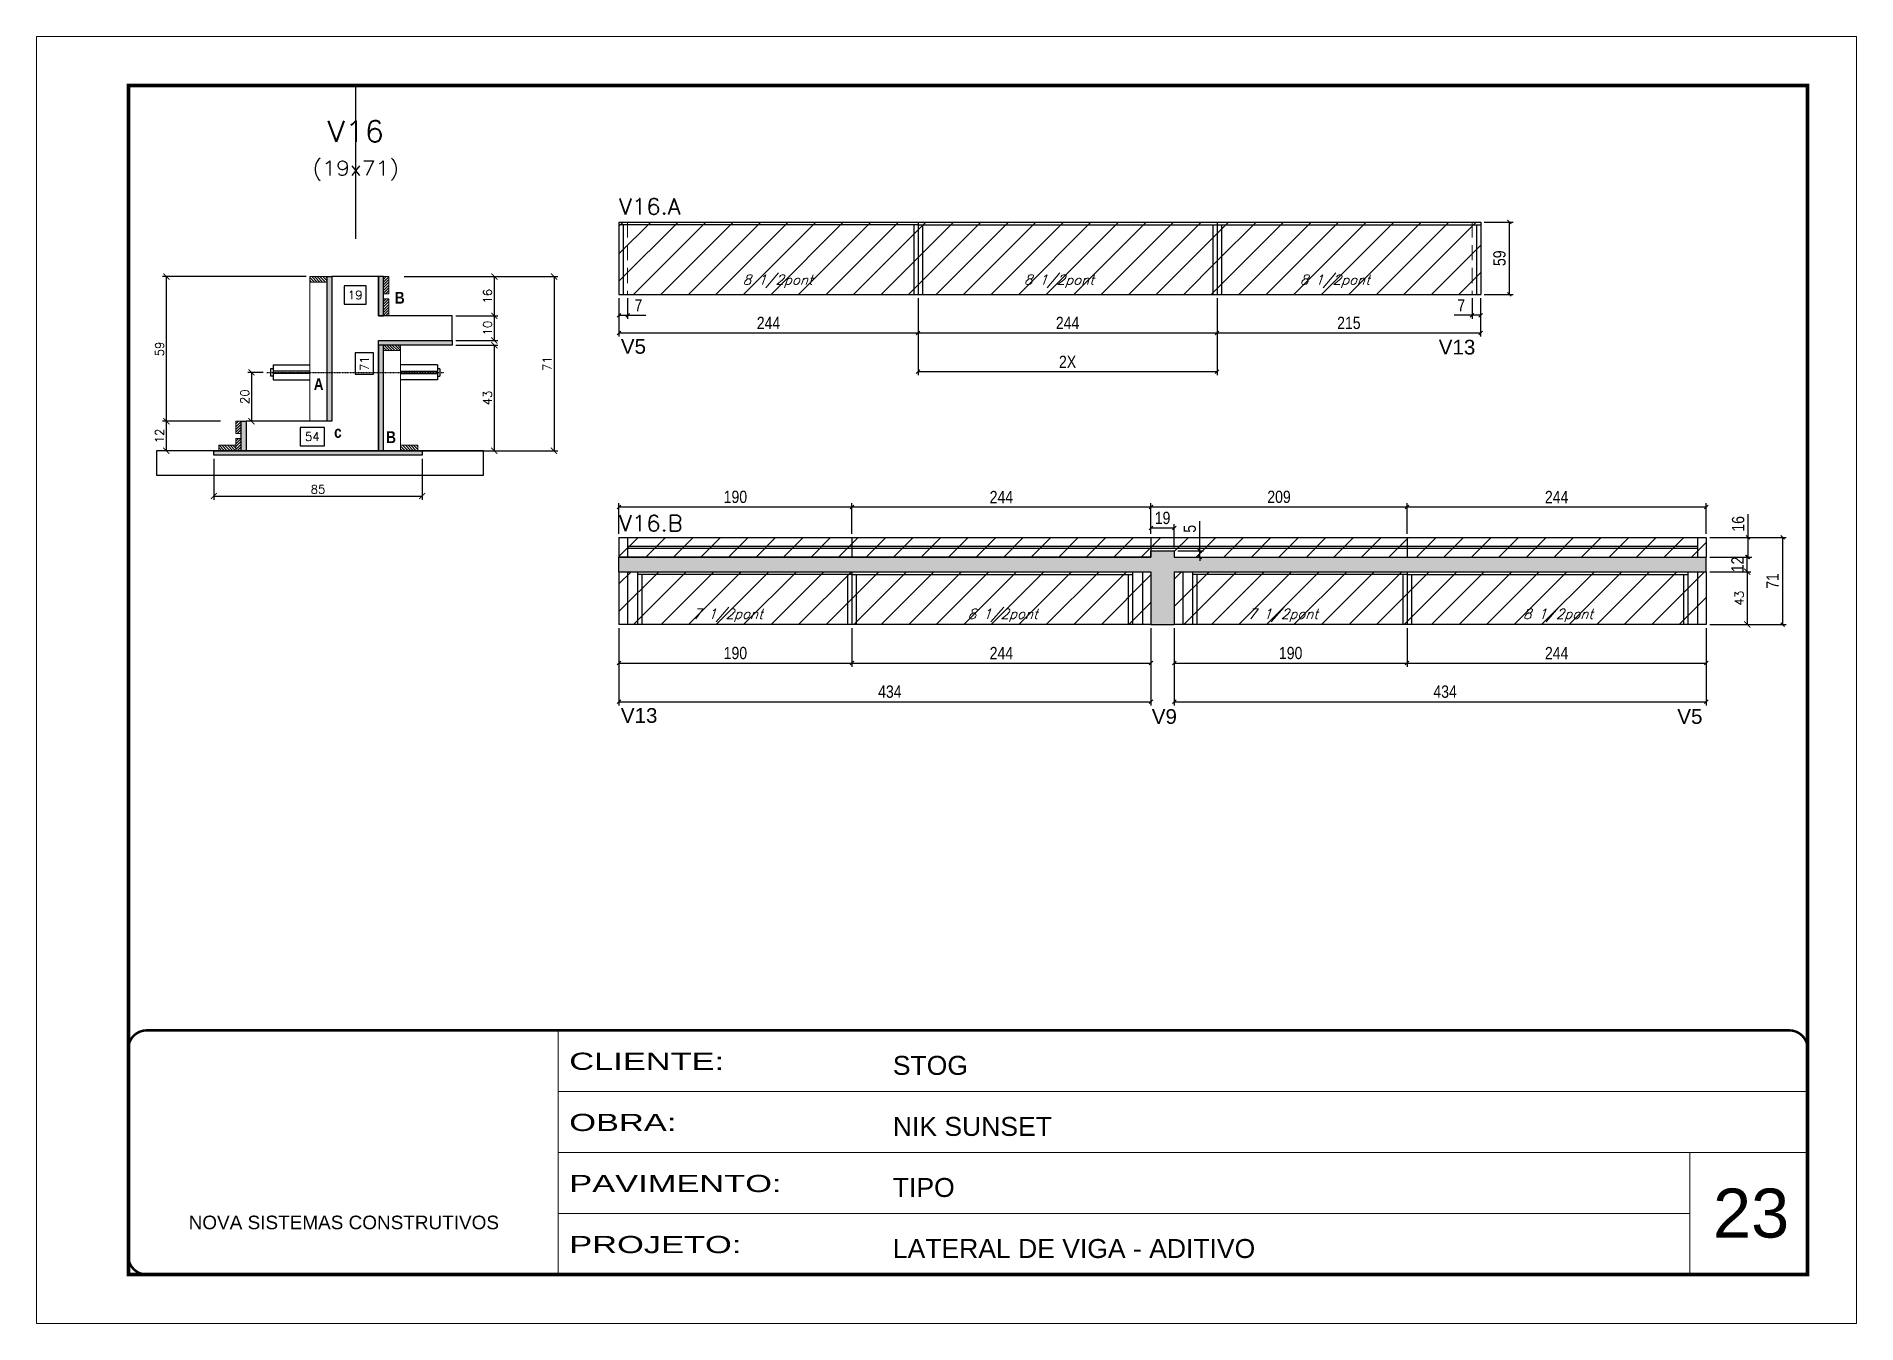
# Model space of a CAD drawing. Extents: x -10448 to -1189, y -11772 to 17235.
# Drawn here: x -7265 to -5780, y 10051 to 11101 of the extents above; entities that cross this region are included whole.
import ezdxf
from ezdxf.enums import TextEntityAlignment as Align

# ---------------------------------------------------------------- set-up
doc = ezdxf.new("R2010")
doc.units = 0
for name, pattern in [('CONTINUO', [0]), ('DASHED', [0.75, 0.5, -0.25]), ('HIDDEN', [0.375, 0.25, -0.125])]:
    doc.linetypes.add(name, pattern=pattern)
for name, color, linetype in [('5', 5, 'Continuous'), ('barrote', 251, 'Continuous'), ('COTA', 241, 'Continuous'), ('Cota Seção (2x)', 4, 'Continuous'), ('detalhes', 4, 'Continuous'), ('Painéis', 200, 'Continuous'), ('Reaproveitamento', 251, 'Continuous'), ('SARR_2.2x7', 40, 'Continuous'), ('SARR_3.5x7', 81, 'Continuous'), ('TENSOR', 3, 'Continuous'), ('texto', 7, 'Continuous'), ('Texto de Titulo', 7, 'Continuous'), ('Texto Qtd Sarr', 242, 'Continuous')]:
    doc.layers.add(name, color=color, linetype=linetype)
for name, color, linetype, lineweight in [('CARIMBO', 255, 'Continuous', 9), ('CONCRETO', 251, 'Continuous', 25), ('Folhas', 255, 'Continuous', 9), ('Hachura', 251, 'Continuous', 9), ('Madeira', 126, 'Continuous', 18), ('Sarr 2.2x7', 40, 'Continuous', 9), ('SARRAFO DE PRESSAO', 251, 'DASHED', 9), ('Texto Seção', 7, 'Continuous', 15)]:
    doc.layers.add(name, color=color, linetype=linetype, lineweight=lineweight)
doc.styles.add('ARIAL', font='arial.ttf')
doc.styles.add('COTA TECNICA', font='techl___.ttf', dxfattribs={"height": 10})
doc.styles.add('REGUA-120', font='ROMANS.shx', dxfattribs={"height": 15})
doc.styles.add('Romans', font='romans.shx')
doc.styles.get("Standard").update_dxf_attribs({"font": 'arial.ttf'})
doc.styles.add('TECNICA', font='techb___.ttf', dxfattribs={"height": 10})
doc.styles.add('Tecnologia', font='')
doc.styles.get('Tecnologia').set_extended_font_data('Forgotten Futurist')
doc.dimstyles.new('Cota Paínel', dxfattribs={"dimtxt": 7, "dimasz": 5, "dimexe": 3, "dimexo": 3, "dimgap": 3, "dimtad": 1, "dimdec": 1, "dimzin": 12, "dimdsep": 46, "dimtxsty": 'Romans', "dimblk": 'ARCHTICK', "dimcen": 0, "dimclrd": 4, "dimclre": 4, "dimclrt": 1, "dimadec": 1, "dimazin": 3, "dimtfac": 1, "dimtdec": 1, "dimtmove": 0, "dimatfit": 3, "dimldrblk": 'OBLIQUE', "dimfxl": 1, "dimtolj": 1, "dimtzin": 12, "dimarcsym": 0})
doc.dimstyles.new('Cota Seção (2x)', dxfattribs={"dimtxt": 7, "dimasz": 5, "dimexe": 3, "dimexo": 3, "dimgap": 2, "dimtad": 3, "dimdec": 1, "dimlfac": 0.5, "dimzin": 12, "dimdsep": 46, "dimtxsty": 'Romans', "dimblk": 'ARCHTICK', "dimcen": 0, "dimclrd": 4, "dimclre": 4, "dimclrt": 1, "dimadec": 1, "dimazin": 3, "dimtfac": 1, "dimtdec": 1, "dimtmove": 0, "dimatfit": 3, "dimldrblk": 'OBLIQUE', "dimfxl": 1, "dimtolj": 1, "dimtzin": 12, "dimarcsym": 0})
doc.dimstyles.new('Cota Seção interna', dxfattribs={"dimtxt": 7, "dimasz": 6, "dimexe": 0.18, "dimexo": 2, "dimgap": -4, "dimtad": 3, "dimdec": 1, "dimlfac": 0.5, "dimzin": 12, "dimdsep": 46, "dimtxsty": 'Romans', "dimblk": 'ARCHTICK', "dimcen": 0.09, "dimse1": 1, "dimse2": 1, "dimsd1": 1, "dimsd2": 1, "dimclrd": 180, "dimclre": 5, "dimclrt": 1, "dimadec": 0, "dimazin": 3, "dimtfac": 1, "dimtdec": 1, "dimtofl": 0, "dimtmove": 0, "dimatfit": 3, "dimldrblk": 'ARCHTICK', "dimfxl": 1, "dimtolj": 1, "dimtzin": 0, "dimarcsym": 0})
doc.dimstyles.new('PAINEL', dxfattribs={"dimtxt": 10, "dimasz": 3, "dimexe": 3, "dimexo": 3, "dimgap": 3, "dimtad": 1, "dimdec": 1, "dimzin": 12, "dimdsep": 46, "dimtxsty": 'COTA TECNICA', "dimblk1": 'OBLIQUE', "dimblk2": 'OBLIQUE', "dimsah": 1, "dimcen": 0.9, "dimclrd": 4, "dimclre": 4, "dimclrt": 240, "dimadec": 1, "dimazin": 3, "dimtfac": 1, "dimtdec": 1, "dimtmove": 0, "dimatfit": 3, "dimfxl": 1, "dimtolj": 1, "dimtzin": 12, "dimarcsym": 0})

msp = doc.modelspace()

# ---------------------------------------------------------------- texts
at = {"layer": '5', "linetype": 'Continuous'}
for s, p in [('V5', (-6787.95, 10842.49)), ('V13', (-6120.69, 10841.88)), ('V13', (-6787.95, 10541.41)), ('V9', (-6354.79, 10540.58)), ('V5', (-5926.04, 10540.58))]:
    msp.add_text(s, height=12, rotation=0.00004, dxfattribs=at).set_placement(p)
at = {"layer": 'CARIMBO', "style": 'ARIAL'}
msp.add_text('23', height=40, dxfattribs=at).set_placement((-5896.92, 10121.5))
at = {"layer": 'detalhes', "style": 'TECNICA'}
for s, p in [('B', (-6972.3, 10883.35)), ('A', (-7038.48, 10812.93)), ('c', (-7021.88, 10773.9)), ('B', (-6979.38, 10769.63))]:
    msp.add_text(s, height=9.6, rotation=360, dxfattribs=at).set_placement(p)
at = {"layer": 'texto', "color": 2, "char_height": 8, "attachment_point": 5, "style": 'Romans'}
for s, insert in [('{\\Q19;\\C256;8 1/2pont}', (-6659.98, 10901.61)), ('{\\Q19;\\C256;8 1/2pont}', (-6430.51, 10901.61)), ('{\\Q19;\\C256;8 1/2pont}', (-6205.41, 10901.61)), ('{\\Q19;\\C256;7 1/2pont}', (-6700.64, 10629.02)), ('{\\Q19;\\C256;8 1/2pont}', (-6476.32, 10629.02)), ('{\\Q19;\\C256;7 1/2pont}', (-6247.64, 10629.02)), ('{\\Q19;\\C256;8 1/2pont}', (-6023.32, 10629.02))]:
    msp.add_mtext(s, dxfattribs=dict(at, insert=insert))
at = {"layer": 'Texto Seção', "style": 'REGUA-120', "width": 1.05}
for s, p in [('V16.A', (-6789.48, 10956.13)), ('V16.B', (-6789.48, 10697.74))]:
    msp.add_text(s, height=13, dxfattribs=at).set_placement(p)

# ---------------------------------------------------------------- blocks, each defined once
blk = doc.blocks.new('9999999999')
at = {"color": 30, "linetype": 'CONTINUO'}
for p, q in [((98564.6, 34230.2), (98564.6, 34429.4)), ((98564.6, 34379.6), (99584, 34379.6)), ((98564.6, 34329.8), (99488, 34329.8)), ((99584, 34329.8), (99488, 34329.8)), ((99488, 34329.8), (99488, 34230.2)), ((98564.6, 34280), (99488, 34280))]:
    blk.add_line(p, q, dxfattribs=at)
at = {"color": 30, "linetype": 'CONTINUO', "const_width": 2}
blk.add_lwpolyline([(99584, 34230.2), (99584, 34414.4, 0.414214), (99569, 34429.4), (98229, 34429.4, 0.414214), (98214, 34414.4), (98214, 34245.2, 0.414214), (98229, 34230.2), (99584, 34230.2)], format="xyb", dxfattribs=at)
at = {"layer": 'Folhas'}
blk.add_lwpolyline([(98139, 34190.2), (99624, 34190.2), (99624, 35240.2), (98139, 35240.2)], close=True, dxfattribs=at)
at = {"layer": 'Folhas', "color": 30, "const_width": 3}
blk.add_lwpolyline([(98214, 34230.2), (99584, 34230.2), (99584, 35200.2), (98214, 35200.2)], close=True, dxfattribs=at)
at = {"color": 7, "linetype": 'Continuous', "ltscale": 5, "style": 'ARIAL'}
for s, height, p in [('STOG', 15.48, (98837.7, 34393.1)), ('NIK SUNSET', 15.48, (98837.7, 34343.3)), ('TIPO', 15.48, (98837.7, 34293.5)), ('NOVA SISTEMAS CONSTRUTIVOS', 11.059, (98263.2, 34267.2)), ('LATERAL DE VIGA - ADITIVO', 15.483, (98837.7, 34243.7))]:
    blk.add_text(s, height=height, dxfattribs=at).set_placement(p)
at = {"layer": 'Folhas', "color": 7, "style": 'Tecnologia', "width": 1.5}
for s, p in [('CLIENTE:', (98573.7, 34397.2)), ('OBRA:', (98573.7, 34347.3)), ('PAVIMENTO:', (98573.7, 34297.5)), ('PROJETO:', (98573.7, 34247.7))]:
    blk.add_text(s, height=14, dxfattribs=at).set_placement(p)
blk = doc.blocks.new('titulo1')
at = {"layer": 'Defpoints', "color": 252, "linetype": 'HIDDEN', "ltscale": 2}
blk.add_line((0, 0), (0, 125), dxfattribs=at)
at = {"layer": 'Defpoints', "style": 'Romans', "oblique": 15}
blk.add_attdef('FOLHA', text='', height=10, dxfattribs=at).set_placement((0, 15.6), align=Align.MIDDLE_CENTER)
at = {"layer": 'Texto Qtd Sarr', "color": 3, "style": 'Romans', "oblique": 15}
for tag, height, p in [('TITULO', 17, (0, 71.4)), ('SEÇÃO', 12, (0, 41.5))]:
    blk.add_attdef(tag, text='', height=height, dxfattribs=at).set_placement(p, align=Align.MIDDLE_CENTER)
blk = doc.blocks.new('_Oblique')
at = {"color": 0, "linetype": 'ByBlock', "lineweight": -2}
blk.add_line((-0.5, -0.5), (0.5, 0.5), dxfattribs=at)
blk = doc.blocks.new('*D584')
at = {"layer": 'COTA', "color": 4, "linetype": 'ByBlock', "lineweight": -2, "transparency": 16777216}
for p, q in [((-6789.5, 10887.9), (-6789.5, 10856.5)), ((-6545.5, 10887.9), (-6545.5, 10856.5)), ((-6789.5, 10859.5), (-6545.5, 10859.5))]:
    blk.add_line(p, q, dxfattribs=at)
at = {"layer": 'Defpoints', "color": 0, "linetype": 'ByBlock', "transparency": 16777216}
for p in [(-6789.5, 10890.9), (-6545.5, 10890.9), (-6545.5, 10859.5)]:
    blk.add_point(p, dxfattribs=at)
at = {"layer": 'COTA', "color": 4, "linetype": 'ByBlock', "lineweight": -2, "transparency": 16777216, "xscale": 3, "yscale": 3, "zscale": 3, "rotation": 180}
blk.add_blockref('_Oblique', (-6789.5, 10859.5), dxfattribs=at)
at = {"layer": 'COTA', "color": 4, "linetype": 'ByBlock', "lineweight": -2, "transparency": 16777216, "xscale": 3, "yscale": 3, "zscale": 3}
blk.add_blockref('_Oblique', (-6545.5, 10859.5), dxfattribs=at)
at = {"layer": 'COTA', "color": 240, "linetype": 'ByBlock', "transparency": 16777216, "insert": (-6667.5, 10867.6), "char_height": 10, "attachment_point": 5, "style": 'COTA TECNICA'}
blk.add_mtext('\\A1;244', dxfattribs=at)
blk = doc.blocks.new('*D585')
at = {"layer": 'COTA', "color": 4, "linetype": 'ByBlock', "lineweight": -2, "transparency": 16777216}
for p, q in [((-6545.5, 10887.9), (-6545.5, 10856.5)), ((-6301.5, 10887.9), (-6301.5, 10856.5)), ((-6545.5, 10859.5), (-6301.5, 10859.5))]:
    blk.add_line(p, q, dxfattribs=at)
at = {"layer": 'Defpoints', "color": 0, "linetype": 'ByBlock', "transparency": 16777216}
for p in [(-6545.5, 10890.9), (-6301.5, 10890.9), (-6301.5, 10859.5)]:
    blk.add_point(p, dxfattribs=at)
at = {"layer": 'COTA', "color": 4, "linetype": 'ByBlock', "lineweight": -2, "transparency": 16777216, "xscale": 3, "yscale": 3, "zscale": 3, "rotation": 180}
blk.add_blockref('_Oblique', (-6545.5, 10859.5), dxfattribs=at)
at = {"layer": 'COTA', "color": 4, "linetype": 'ByBlock', "lineweight": -2, "transparency": 16777216, "xscale": 3, "yscale": 3, "zscale": 3}
blk.add_blockref('_Oblique', (-6301.5, 10859.5), dxfattribs=at)
at = {"layer": 'COTA', "color": 240, "linetype": 'ByBlock', "transparency": 16777216, "insert": (-6423.5, 10867.6), "char_height": 10, "attachment_point": 5, "style": 'COTA TECNICA'}
blk.add_mtext('\\A1;244', dxfattribs=at)
blk = doc.blocks.new('*D586')
at = {"layer": 'COTA', "color": 4, "linetype": 'ByBlock', "lineweight": -2, "transparency": 16777216}
for p, q in [((-6301.5, 10887.9), (-6301.5, 10856.5)), ((-6086.5, 10887.9), (-6086.5, 10856.5)), ((-6301.5, 10859.5), (-6086.5, 10859.5))]:
    blk.add_line(p, q, dxfattribs=at)
at = {"layer": 'Defpoints', "color": 0, "linetype": 'ByBlock', "transparency": 16777216}
for p in [(-6301.5, 10890.9), (-6086.5, 10890.9), (-6086.5, 10859.5)]:
    blk.add_point(p, dxfattribs=at)
at = {"layer": 'COTA', "color": 4, "linetype": 'ByBlock', "lineweight": -2, "transparency": 16777216, "xscale": 3, "yscale": 3, "zscale": 3, "rotation": 180}
blk.add_blockref('_Oblique', (-6301.5, 10859.5), dxfattribs=at)
at = {"layer": 'COTA', "color": 4, "linetype": 'ByBlock', "lineweight": -2, "transparency": 16777216, "xscale": 3, "yscale": 3, "zscale": 3}
blk.add_blockref('_Oblique', (-6086.5, 10859.5), dxfattribs=at)
at = {"layer": 'COTA', "color": 240, "linetype": 'ByBlock', "transparency": 16777216, "insert": (-6194, 10867.6), "char_height": 10, "attachment_point": 5, "style": 'COTA TECNICA'}
blk.add_mtext('\\A1;215', dxfattribs=at)
blk = doc.blocks.new('*D587')
at = {"layer": 'COTA', "color": 4, "linetype": 'ByBlock', "lineweight": -2, "transparency": 16777216}
for p, q in [((-6093.5, 10887.9), (-6093.5, 10870.9)), ((-6086.5, 10887.9), (-6086.5, 10870.9)), ((-6093.5, 10873.9), (-6108.2, 10873.9)), ((-6086.5, 10873.9), (-6093.5, 10873.9))]:
    blk.add_line(p, q, dxfattribs=at)
at = {"layer": 'Defpoints', "color": 0, "linetype": 'ByBlock', "transparency": 16777216}
for p in [(-6093.5, 10890.9), (-6086.5, 10890.9), (-6093.5, 10873.9)]:
    blk.add_point(p, dxfattribs=at)
at = {"layer": 'COTA', "color": 4, "linetype": 'ByBlock', "lineweight": -2, "transparency": 16777216, "xscale": 3, "yscale": 3, "zscale": 3, "rotation": 180}
blk.add_blockref('_Oblique', (-6093.5, 10873.9), dxfattribs=at)
at = {"layer": 'COTA', "color": 4, "linetype": 'ByBlock', "lineweight": -2, "transparency": 16777216, "xscale": 3, "yscale": 3, "zscale": 3}
blk.add_blockref('_Oblique', (-6086.5, 10873.9), dxfattribs=at)
at = {"layer": 'COTA', "color": 240, "linetype": 'ByBlock', "transparency": 16777216, "insert": (-6102.3, 10882), "char_height": 10, "attachment_point": 5, "style": 'COTA TECNICA'}
blk.add_mtext('\\A1;7', dxfattribs=at)
blk = doc.blocks.new('*D588')
at = {"layer": 'COTA', "color": 4, "linetype": 'ByBlock', "lineweight": -2, "transparency": 16777216}
for p, q in [((-6789.5, 10887.9), (-6789.5, 10870.9)), ((-6782.5, 10887.9), (-6782.5, 10870.9)), ((-6789.5, 10873.9), (-6782.5, 10873.9)), ((-6782.5, 10873.9), (-6767.7, 10873.9))]:
    blk.add_line(p, q, dxfattribs=at)
at = {"layer": 'Defpoints', "color": 0, "linetype": 'ByBlock', "transparency": 16777216}
for p in [(-6789.5, 10890.9), (-6782.5, 10890.9), (-6782.5, 10873.9)]:
    blk.add_point(p, dxfattribs=at)
at = {"layer": 'COTA', "color": 4, "linetype": 'ByBlock', "lineweight": -2, "transparency": 16777216, "xscale": 3, "yscale": 3, "zscale": 3, "rotation": 180}
blk.add_blockref('_Oblique', (-6789.5, 10873.9), dxfattribs=at)
at = {"layer": 'COTA', "color": 4, "linetype": 'ByBlock', "lineweight": -2, "transparency": 16777216, "xscale": 3, "yscale": 3, "zscale": 3}
blk.add_blockref('_Oblique', (-6782.5, 10873.9), dxfattribs=at)
at = {"layer": 'COTA', "color": 240, "linetype": 'ByBlock', "transparency": 16777216, "insert": (-6773.6, 10882), "char_height": 10, "attachment_point": 5, "style": 'COTA TECNICA'}
blk.add_mtext('\\A1;7', dxfattribs=at)
blk = doc.blocks.new('*D589')
at = {"layer": 'COTA', "color": 4, "linetype": 'ByBlock', "lineweight": -2, "transparency": 16777216}
for p, q in [((-6083.5, 10949.9), (-6060, 10949.9)), ((-6063, 10890.9), (-6063, 10949.9)), ((-6083.5, 10890.9), (-6060, 10890.9))]:
    blk.add_line(p, q, dxfattribs=at)
at = {"layer": 'Defpoints', "color": 0, "linetype": 'ByBlock', "transparency": 16777216}
for p in [(-6086.5, 10949.9), (-6063, 10949.9), (-6086.5, 10890.9)]:
    blk.add_point(p, dxfattribs=at)
at = {"layer": 'COTA', "color": 4, "linetype": 'ByBlock', "lineweight": -2, "transparency": 16777216, "xscale": 3, "yscale": 3, "zscale": 3}
for p, rotation in [((-6063, 10949.9), 90), ((-6063, 10890.9), 270)]:
    blk.add_blockref('_Oblique', p, dxfattribs=dict(at, rotation=rotation))
at = {"layer": 'COTA', "color": 240, "linetype": 'ByBlock', "transparency": 16777216, "insert": (-6071.1, 10920.4), "char_height": 10, "attachment_point": 5, "rotation": 90, "style": 'COTA TECNICA'}
blk.add_mtext('\\A1;59', dxfattribs=at)
blk = doc.blocks.new('*D590')
at = {"layer": 'COTA', "color": 4, "linetype": 'ByBlock', "lineweight": -2, "transparency": 16777216}
for p, q in [((-6545.5, 10887.9), (-6545.5, 10824.9)), ((-6301.5, 10887.9), (-6301.5, 10824.9)), ((-6545.5, 10827.9), (-6301.5, 10827.9))]:
    blk.add_line(p, q, dxfattribs=at)
at = {"layer": 'Defpoints', "color": 0, "linetype": 'ByBlock', "transparency": 16777216}
for p in [(-6545.5, 10890.9), (-6301.5, 10890.9), (-6301.5, 10827.9)]:
    blk.add_point(p, dxfattribs=at)
at = {"layer": 'COTA', "color": 4, "linetype": 'ByBlock', "lineweight": -2, "transparency": 16777216, "xscale": 3, "yscale": 3, "zscale": 3, "rotation": 180}
blk.add_blockref('_Oblique', (-6545.5, 10827.9), dxfattribs=at)
at = {"layer": 'COTA', "color": 4, "linetype": 'ByBlock', "lineweight": -2, "transparency": 16777216, "xscale": 3, "yscale": 3, "zscale": 3}
blk.add_blockref('_Oblique', (-6301.5, 10827.9), dxfattribs=at)
at = {"layer": 'COTA', "color": 240, "linetype": 'ByBlock', "transparency": 16777216, "insert": (-6423.5, 10835.9), "char_height": 10, "attachment_point": 5, "style": 'COTA TECNICA'}
blk.add_mtext('\\A1;2X', dxfattribs=at)
blk = doc.blocks.new('*D591')
at = {"layer": 'COTA', "color": 4, "linetype": 'ByBlock', "lineweight": -2, "transparency": 16777216}
for p, q in [((-6789.5, 10618.6), (-6789.5, 10587.2)), ((-6599.5, 10618.6), (-6599.5, 10587.2)), ((-6789.5, 10590.2), (-6599.5, 10590.2))]:
    blk.add_line(p, q, dxfattribs=at)
at = {"layer": 'Defpoints', "color": 0, "linetype": 'ByBlock', "transparency": 16777216}
for p in [(-6789.5, 10621.6), (-6599.5, 10621.6), (-6599.5, 10590.2)]:
    blk.add_point(p, dxfattribs=at)
at = {"layer": 'COTA', "color": 4, "linetype": 'ByBlock', "lineweight": -2, "transparency": 16777216, "xscale": 3, "yscale": 3, "zscale": 3, "rotation": 180}
blk.add_blockref('_Oblique', (-6789.5, 10590.2), dxfattribs=at)
at = {"layer": 'COTA', "color": 4, "linetype": 'ByBlock', "lineweight": -2, "transparency": 16777216, "xscale": 3, "yscale": 3, "zscale": 3}
blk.add_blockref('_Oblique', (-6599.5, 10590.2), dxfattribs=at)
at = {"layer": 'COTA', "color": 240, "linetype": 'ByBlock', "transparency": 16777216, "insert": (-6694.5, 10598.3), "char_height": 10, "attachment_point": 5, "style": 'COTA TECNICA'}
blk.add_mtext('\\A1;190', dxfattribs=at)
blk = doc.blocks.new('*D592')
at = {"layer": 'COTA', "color": 4, "linetype": 'ByBlock', "lineweight": -2, "transparency": 16777216}
for p, q in [((-6599.5, 10618.6), (-6599.5, 10587.2)), ((-6355.5, 10618.6), (-6355.5, 10587.2)), ((-6599.5, 10590.2), (-6355.5, 10590.2))]:
    blk.add_line(p, q, dxfattribs=at)
at = {"layer": 'Defpoints', "color": 0, "linetype": 'ByBlock', "transparency": 16777216}
for p in [(-6599.5, 10621.6), (-6355.5, 10621.6), (-6355.5, 10590.2)]:
    blk.add_point(p, dxfattribs=at)
at = {"layer": 'COTA', "color": 4, "linetype": 'ByBlock', "lineweight": -2, "transparency": 16777216, "xscale": 3, "yscale": 3, "zscale": 3, "rotation": 180}
blk.add_blockref('_Oblique', (-6599.5, 10590.2), dxfattribs=at)
at = {"layer": 'COTA', "color": 4, "linetype": 'ByBlock', "lineweight": -2, "transparency": 16777216, "xscale": 3, "yscale": 3, "zscale": 3}
blk.add_blockref('_Oblique', (-6355.5, 10590.2), dxfattribs=at)
at = {"layer": 'COTA', "color": 240, "linetype": 'ByBlock', "transparency": 16777216, "insert": (-6477.5, 10598.3), "char_height": 10, "attachment_point": 5, "style": 'COTA TECNICA'}
blk.add_mtext('\\A1;244', dxfattribs=at)
blk = doc.blocks.new('*D568')
at = {"layer": 'COTA', "color": 4, "linetype": 'ByBlock', "lineweight": -2, "transparency": 16777216}
for p, q in [((-6789.5, 10618.6), (-6789.5, 10555.6)), ((-6355.5, 10618.6), (-6355.5, 10555.6)), ((-6789.5, 10558.6), (-6355.5, 10558.6))]:
    blk.add_line(p, q, dxfattribs=at)
at = {"layer": 'Defpoints', "color": 0, "linetype": 'ByBlock', "transparency": 16777216}
for p in [(-6789.5, 10621.6), (-6355.5, 10621.6), (-6355.5, 10558.6)]:
    blk.add_point(p, dxfattribs=at)
at = {"layer": 'COTA', "color": 4, "linetype": 'ByBlock', "lineweight": -2, "transparency": 16777216, "xscale": 3, "yscale": 3, "zscale": 3, "rotation": 180}
blk.add_blockref('_Oblique', (-6789.5, 10558.6), dxfattribs=at)
at = {"layer": 'COTA', "color": 4, "linetype": 'ByBlock', "lineweight": -2, "transparency": 16777216, "xscale": 3, "yscale": 3, "zscale": 3}
blk.add_blockref('_Oblique', (-6355.5, 10558.6), dxfattribs=at)
at = {"layer": 'COTA', "color": 240, "linetype": 'ByBlock', "transparency": 16777216, "insert": (-6568.5, 10566.8), "char_height": 10, "attachment_point": 5, "style": 'COTA TECNICA'}
blk.add_mtext('\\A1;434', dxfattribs=at)
blk = doc.blocks.new('*D593')
at = {"layer": 'COTA', "color": 4, "linetype": 'ByBlock', "lineweight": -2, "transparency": 16777216}
for p, q in [((-6336.5, 10618.6), (-6336.5, 10587.2)), ((-6146.5, 10618.6), (-6146.5, 10587.2)), ((-6336.5, 10590.2), (-6146.5, 10590.2))]:
    blk.add_line(p, q, dxfattribs=at)
at = {"layer": 'Defpoints', "color": 0, "linetype": 'ByBlock', "transparency": 16777216}
for p in [(-6336.5, 10621.6), (-6146.5, 10621.6), (-6146.5, 10590.2)]:
    blk.add_point(p, dxfattribs=at)
at = {"layer": 'COTA', "color": 4, "linetype": 'ByBlock', "lineweight": -2, "transparency": 16777216, "xscale": 3, "yscale": 3, "zscale": 3, "rotation": 180}
blk.add_blockref('_Oblique', (-6336.5, 10590.2), dxfattribs=at)
at = {"layer": 'COTA', "color": 4, "linetype": 'ByBlock', "lineweight": -2, "transparency": 16777216, "xscale": 3, "yscale": 3, "zscale": 3}
blk.add_blockref('_Oblique', (-6146.5, 10590.2), dxfattribs=at)
at = {"layer": 'COTA', "color": 240, "linetype": 'ByBlock', "transparency": 16777216, "insert": (-6241.5, 10598.3), "char_height": 10, "attachment_point": 5, "style": 'COTA TECNICA'}
blk.add_mtext('\\A1;190', dxfattribs=at)
blk = doc.blocks.new('*D594')
at = {"layer": 'COTA', "color": 4, "linetype": 'ByBlock', "lineweight": -2, "transparency": 16777216}
for p, q in [((-6146.5, 10618.6), (-6146.5, 10587.2)), ((-5902.5, 10618.6), (-5902.5, 10587.2)), ((-6146.5, 10590.2), (-5902.5, 10590.2))]:
    blk.add_line(p, q, dxfattribs=at)
at = {"layer": 'Defpoints', "color": 0, "linetype": 'ByBlock', "transparency": 16777216}
for p in [(-6146.5, 10621.6), (-5902.5, 10621.6), (-5902.5, 10590.2)]:
    blk.add_point(p, dxfattribs=at)
at = {"layer": 'COTA', "color": 4, "linetype": 'ByBlock', "lineweight": -2, "transparency": 16777216, "xscale": 3, "yscale": 3, "zscale": 3, "rotation": 180}
blk.add_blockref('_Oblique', (-6146.5, 10590.2), dxfattribs=at)
at = {"layer": 'COTA', "color": 4, "linetype": 'ByBlock', "lineweight": -2, "transparency": 16777216, "xscale": 3, "yscale": 3, "zscale": 3}
blk.add_blockref('_Oblique', (-5902.5, 10590.2), dxfattribs=at)
at = {"layer": 'COTA', "color": 240, "linetype": 'ByBlock', "transparency": 16777216, "insert": (-6024.5, 10598.3), "char_height": 10, "attachment_point": 5, "style": 'COTA TECNICA'}
blk.add_mtext('\\A1;244', dxfattribs=at)
blk = doc.blocks.new('*D569')
at = {"layer": 'COTA', "color": 4, "linetype": 'ByBlock', "lineweight": -2, "transparency": 16777216}
for p, q in [((-6336.5, 10618.6), (-6336.5, 10555.6)), ((-5902.5, 10618.6), (-5902.5, 10555.6)), ((-6336.5, 10558.6), (-5902.5, 10558.6))]:
    blk.add_line(p, q, dxfattribs=at)
at = {"layer": 'Defpoints', "color": 0, "linetype": 'ByBlock', "transparency": 16777216}
for p in [(-6336.5, 10621.6), (-5902.5, 10621.6), (-5902.5, 10558.6)]:
    blk.add_point(p, dxfattribs=at)
at = {"layer": 'COTA', "color": 4, "linetype": 'ByBlock', "lineweight": -2, "transparency": 16777216, "xscale": 3, "yscale": 3, "zscale": 3, "rotation": 180}
blk.add_blockref('_Oblique', (-6336.5, 10558.6), dxfattribs=at)
at = {"layer": 'COTA', "color": 4, "linetype": 'ByBlock', "lineweight": -2, "transparency": 16777216, "xscale": 3, "yscale": 3, "zscale": 3}
blk.add_blockref('_Oblique', (-5902.5, 10558.6), dxfattribs=at)
at = {"layer": 'COTA', "color": 240, "linetype": 'ByBlock', "transparency": 16777216, "insert": (-6115.5, 10566.8), "char_height": 10, "attachment_point": 5, "style": 'COTA TECNICA'}
blk.add_mtext('\\A1;434', dxfattribs=at)
blk = doc.blocks.new('*D595')
at = {"layer": 'COTA', "color": 4, "linetype": 'ByBlock', "lineweight": -2, "transparency": 16777216}
for p, q in [((-6355.5, 10695.6), (-6355.5, 10720.5)), ((-6355.5, 10717.5), (-6146.5, 10717.5)), ((-6146.5, 10695.6), (-6146.5, 10720.5))]:
    blk.add_line(p, q, dxfattribs=at)
at = {"layer": 'Defpoints', "color": 0, "linetype": 'ByBlock', "transparency": 16777216}
for p in [(-6146.5, 10717.5), (-6355.5, 10692.6), (-6146.5, 10692.6)]:
    blk.add_point(p, dxfattribs=at)
at = {"layer": 'COTA', "color": 4, "linetype": 'ByBlock', "lineweight": -2, "transparency": 16777216, "xscale": 3, "yscale": 3, "zscale": 3, "rotation": 180}
blk.add_blockref('_Oblique', (-6355.5, 10717.5), dxfattribs=at)
at = {"layer": 'COTA', "color": 4, "linetype": 'ByBlock', "lineweight": -2, "transparency": 16777216, "xscale": 3, "yscale": 3, "zscale": 3}
blk.add_blockref('_Oblique', (-6146.5, 10717.5), dxfattribs=at)
at = {"layer": 'COTA', "color": 240, "linetype": 'ByBlock', "transparency": 16777216, "insert": (-6251, 10725.7), "char_height": 10, "attachment_point": 5, "style": 'COTA TECNICA'}
blk.add_mtext('\\A1;209', dxfattribs=at)
blk = doc.blocks.new('*D596')
at = {"layer": 'COTA', "color": 4, "linetype": 'ByBlock', "lineweight": -2, "transparency": 16777216}
for p, q in [((-6146.5, 10695.6), (-6146.5, 10720.5)), ((-6146.5, 10717.5), (-5902.5, 10717.5)), ((-5902.5, 10695.6), (-5902.5, 10720.5))]:
    blk.add_line(p, q, dxfattribs=at)
at = {"layer": 'Defpoints', "color": 0, "linetype": 'ByBlock', "transparency": 16777216}
for p in [(-5902.5, 10717.5), (-6146.5, 10692.6), (-5902.5, 10692.6)]:
    blk.add_point(p, dxfattribs=at)
at = {"layer": 'COTA', "color": 4, "linetype": 'ByBlock', "lineweight": -2, "transparency": 16777216, "xscale": 3, "yscale": 3, "zscale": 3, "rotation": 180}
blk.add_blockref('_Oblique', (-6146.5, 10717.5), dxfattribs=at)
at = {"layer": 'COTA', "color": 4, "linetype": 'ByBlock', "lineweight": -2, "transparency": 16777216, "xscale": 3, "yscale": 3, "zscale": 3}
blk.add_blockref('_Oblique', (-5902.5, 10717.5), dxfattribs=at)
at = {"layer": 'COTA', "color": 240, "linetype": 'ByBlock', "transparency": 16777216, "insert": (-6024.5, 10725.6), "char_height": 10, "attachment_point": 5, "style": 'COTA TECNICA'}
blk.add_mtext('\\A1;244', dxfattribs=at)
blk = doc.blocks.new('*D597')
at = {"layer": 'COTA', "color": 4, "linetype": 'ByBlock', "lineweight": -2, "transparency": 16777216}
for p, q in [((-6789.5, 10695.6), (-6789.5, 10720.5)), ((-6789.5, 10717.5), (-6599.5, 10717.5)), ((-6599.5, 10695.6), (-6599.5, 10720.5))]:
    blk.add_line(p, q, dxfattribs=at)
at = {"layer": 'Defpoints', "color": 0, "linetype": 'ByBlock', "transparency": 16777216}
for p in [(-6599.5, 10717.5), (-6789.5, 10692.6), (-6599.5, 10692.6)]:
    blk.add_point(p, dxfattribs=at)
at = {"layer": 'COTA', "color": 4, "linetype": 'ByBlock', "lineweight": -2, "transparency": 16777216, "xscale": 3, "yscale": 3, "zscale": 3, "rotation": 180}
blk.add_blockref('_Oblique', (-6789.5, 10717.5), dxfattribs=at)
at = {"layer": 'COTA', "color": 4, "linetype": 'ByBlock', "lineweight": -2, "transparency": 16777216, "xscale": 3, "yscale": 3, "zscale": 3}
blk.add_blockref('_Oblique', (-6599.5, 10717.5), dxfattribs=at)
at = {"layer": 'COTA', "color": 240, "linetype": 'ByBlock', "transparency": 16777216, "insert": (-6694.5, 10725.7), "char_height": 10, "attachment_point": 5, "style": 'COTA TECNICA'}
blk.add_mtext('\\A1;190', dxfattribs=at)
blk = doc.blocks.new('*D570')
at = {"layer": 'COTA', "color": 4, "linetype": 'ByBlock', "lineweight": -2, "transparency": 16777216}
for p, q in [((-6599.5, 10695.6), (-6599.5, 10720.5)), ((-6599.5, 10717.5), (-6355.5, 10717.5)), ((-6355.5, 10695.6), (-6355.5, 10720.5))]:
    blk.add_line(p, q, dxfattribs=at)
at = {"layer": 'Defpoints', "color": 0, "linetype": 'ByBlock', "transparency": 16777216}
for p in [(-6355.5, 10717.5), (-6599.5, 10692.6), (-6355.5, 10692.6)]:
    blk.add_point(p, dxfattribs=at)
at = {"layer": 'COTA', "color": 4, "linetype": 'ByBlock', "lineweight": -2, "transparency": 16777216, "xscale": 3, "yscale": 3, "zscale": 3, "rotation": 180}
blk.add_blockref('_Oblique', (-6599.5, 10717.5), dxfattribs=at)
at = {"layer": 'COTA', "color": 4, "linetype": 'ByBlock', "lineweight": -2, "transparency": 16777216, "xscale": 3, "yscale": 3, "zscale": 3}
blk.add_blockref('_Oblique', (-6355.5, 10717.5), dxfattribs=at)
at = {"layer": 'COTA', "color": 240, "linetype": 'ByBlock', "transparency": 16777216, "insert": (-6477.5, 10725.6), "char_height": 10, "attachment_point": 5, "style": 'COTA TECNICA'}
blk.add_mtext('\\A1;244', dxfattribs=at)
blk = doc.blocks.new('_ArchTick')
at = {"color": 0, "linetype": 'ByBlock', "const_width": 0.15}
blk.add_lwpolyline([(-0.5, -0.5), (0.5, 0.5)], dxfattribs=at)
blk = doc.blocks.new('*D571')
at = {"layer": 'COTA', "color": 4, "lineweight": -2, "transparency": 16777216}
for p, q in [((-5899.5, 10664.6), (-5866, 10664.6)), ((-5869, 10664.6), (-5869, 10621.6)), ((-5899.5, 10621.6), (-5866, 10621.6))]:
    blk.add_line(p, q, dxfattribs=at)
at = {"layer": 'Defpoints', "color": 0, "transparency": 16777216}
for p in [(-5902.5, 10664.6), (-5902.5, 10621.6), (-5869, 10621.6)]:
    blk.add_point(p, dxfattribs=at)
at = {"layer": 'COTA', "color": 4, "lineweight": -2, "transparency": 16777216, "xscale": 5, "yscale": 5, "zscale": 5}
for p, rotation in [((-5869, 10664.6), 90), ((-5869, 10621.6), 270)]:
    blk.add_blockref('_ArchTick', p, dxfattribs=dict(at, rotation=rotation))
at = {"layer": 'COTA', "color": 1, "transparency": 16777216, "insert": (-5875.5, 10643.1), "char_height": 7, "attachment_point": 5, "rotation": 90, "style": 'Romans'}
blk.add_mtext('\\A1;43', dxfattribs=at)
blk = doc.blocks.new('*D572')
at = {"layer": 'COTA', "color": 4, "linetype": 'ByBlock', "lineweight": -2, "transparency": 16777216}
for p, q in [((-5899.5, 10676.6), (-5866, 10676.6)), ((-5899.5, 10664.6), (-5866, 10664.6)), ((-5869, 10664.6), (-5869, 10676.6))]:
    blk.add_line(p, q, dxfattribs=at)
at = {"layer": 'Defpoints', "color": 0, "linetype": 'ByBlock', "transparency": 16777216}
for p in [(-5902.5, 10676.6), (-5902.5, 10664.6), (-5869, 10676.6)]:
    blk.add_point(p, dxfattribs=at)
at = {"layer": 'COTA', "color": 4, "linetype": 'ByBlock', "lineweight": -2, "transparency": 16777216, "xscale": 3, "yscale": 3, "zscale": 3}
for p, rotation in [((-5869, 10676.6), 90), ((-5869, 10664.6), 270)]:
    blk.add_blockref('_Oblique', p, dxfattribs=dict(at, rotation=rotation))
at = {"layer": 'COTA', "color": 240, "linetype": 'ByBlock', "transparency": 16777216, "insert": (-5877, 10670.6), "char_height": 10, "attachment_point": 5, "rotation": 90, "style": 'COTA TECNICA'}
blk.add_mtext('\\A1;12', dxfattribs=at)
blk = doc.blocks.new('*D573')
at = {"layer": 'COTA', "color": 4, "linetype": 'ByBlock', "lineweight": -2, "transparency": 16777216}
for p, q in [((-5899.5, 10692.6), (-5837.2, 10692.6)), ((-5840.2, 10692.6), (-5840.2, 10621.6)), ((-5899.5, 10621.6), (-5837.2, 10621.6))]:
    blk.add_line(p, q, dxfattribs=at)
at = {"layer": 'Defpoints', "color": 0, "linetype": 'ByBlock', "transparency": 16777216}
for p in [(-5902.5, 10692.6), (-5902.5, 10621.6), (-5840.2, 10621.6)]:
    blk.add_point(p, dxfattribs=at)
at = {"layer": 'COTA', "color": 4, "linetype": 'ByBlock', "lineweight": -2, "transparency": 16777216, "xscale": 3, "yscale": 3, "zscale": 3}
for p, rotation in [((-5840.2, 10692.6), 90), ((-5840.2, 10621.6), 270)]:
    blk.add_blockref('_Oblique', p, dxfattribs=dict(at, rotation=rotation))
at = {"layer": 'COTA', "color": 240, "linetype": 'ByBlock', "transparency": 16777216, "insert": (-5848.3, 10657.1), "char_height": 10, "attachment_point": 5, "rotation": 90, "style": 'COTA TECNICA'}
blk.add_mtext('\\A1;71', dxfattribs=at)
blk = doc.blocks.new('*D574')
at = {"layer": 'COTA', "color": 4, "linetype": 'ByBlock', "lineweight": -2, "transparency": 16777216}
for p, q in [((-5868.3, 10692.6), (-5868.3, 10711.7)), ((-5899.5, 10692.6), (-5865.3, 10692.6)), ((-5868.3, 10676.6), (-5868.3, 10692.6)), ((-5899.5, 10676.6), (-5865.3, 10676.6))]:
    blk.add_line(p, q, dxfattribs=at)
at = {"layer": 'Defpoints', "color": 0, "linetype": 'ByBlock', "transparency": 16777216}
for p in [(-5902.5, 10692.6), (-5868.3, 10692.6), (-5902.5, 10676.6)]:
    blk.add_point(p, dxfattribs=at)
at = {"layer": 'COTA', "color": 4, "linetype": 'ByBlock', "lineweight": -2, "transparency": 16777216, "xscale": 3, "yscale": 3, "zscale": 3}
for p, rotation in [((-5868.3, 10692.6), 90), ((-5868.3, 10676.6), 270)]:
    blk.add_blockref('_Oblique', p, dxfattribs=dict(at, rotation=rotation))
at = {"layer": 'COTA', "color": 240, "linetype": 'ByBlock', "transparency": 16777216, "insert": (-5876.4, 10703.7), "char_height": 10, "attachment_point": 5, "rotation": 90, "style": 'COTA TECNICA'}
blk.add_mtext('\\A1;16', dxfattribs=at)
blk = doc.blocks.new('*D582')
at = {"layer": 'COTA', "color": 4, "linetype": 'ByBlock', "lineweight": -2, "transparency": 16777216}
for p, q in [((-6315.7, 10681.6), (-6315.7, 10705.8)), ((-6333.5, 10681.6), (-6312.7, 10681.6)), ((-6315.7, 10676.6), (-6315.7, 10681.6)), ((-6333.5, 10676.6), (-6312.7, 10676.6)), ((-6315.7, 10676.6), (-6315.7, 10673.6))]:
    blk.add_line(p, q, dxfattribs=at)
at = {"layer": 'Defpoints', "color": 0, "linetype": 'ByBlock', "transparency": 16777216}
for p in [(-6336.5, 10681.6), (-6315.7, 10681.6), (-6336.5, 10676.6)]:
    blk.add_point(p, dxfattribs=at)
at = {"layer": 'COTA', "color": 4, "linetype": 'ByBlock', "lineweight": -2, "transparency": 16777216, "xscale": 3, "yscale": 3, "zscale": 3}
for p, rotation in [((-6315.7, 10681.6), 270), ((-6315.7, 10676.6), 90)]:
    blk.add_blockref('_Oblique', p, dxfattribs=dict(at, rotation=rotation))
at = {"layer": 'COTA', "color": 240, "linetype": 'ByBlock', "transparency": 16777216, "insert": (-6323.8, 10699.7), "char_height": 10, "attachment_point": 5, "rotation": 90, "style": 'COTA TECNICA'}
blk.add_mtext('\\A1;5', dxfattribs=at)
blk = doc.blocks.new('*D583')
at = {"layer": 'COTA', "color": 4, "linetype": 'ByBlock', "lineweight": -2, "transparency": 16777216}
for p, q in [((-6355.5, 10695.6), (-6355.5, 10703.4)), ((-6355.5, 10700.4), (-6336.5, 10700.4)), ((-6336.5, 10684.6), (-6336.5, 10703.4))]:
    blk.add_line(p, q, dxfattribs=at)
at = {"layer": 'Defpoints', "color": 0, "linetype": 'ByBlock', "transparency": 16777216}
for p in [(-6355.5, 10692.6), (-6336.5, 10700.4), (-6336.5, 10681.6)]:
    blk.add_point(p, dxfattribs=at)
at = {"layer": 'COTA', "color": 4, "linetype": 'ByBlock', "lineweight": -2, "transparency": 16777216, "xscale": 3, "yscale": 3, "zscale": 3, "rotation": 180}
blk.add_blockref('_Oblique', (-6355.5, 10700.4), dxfattribs=at)
at = {"layer": 'COTA', "color": 4, "linetype": 'ByBlock', "lineweight": -2, "transparency": 16777216, "xscale": 3, "yscale": 3, "zscale": 3}
blk.add_blockref('_Oblique', (-6336.5, 10700.4), dxfattribs=at)
at = {"layer": 'COTA', "color": 240, "linetype": 'ByBlock', "transparency": 16777216, "insert": (-6346, 10708.5), "char_height": 10, "attachment_point": 5, "style": 'COTA TECNICA'}
blk.add_mtext('\\A1;19', dxfattribs=at)
blk = doc.blocks.new('*D564')
at = {"layer": 'COTA', "color": 4, "lineweight": -2, "transparency": 16777216}
for p, q in [((-7044.7, 10905.4), (-7161.8, 10905.4)), ((-7158.8, 10905.4), (-7158.8, 10787.4)), ((-7114.7, 10787.4), (-7161.8, 10787.4))]:
    blk.add_line(p, q, dxfattribs=at)
at = {"layer": 'Defpoints', "color": 0, "transparency": 16777216}
for p in [(-7041.7, 10905.4), (-7158.8, 10787.4), (-7111.7, 10787.4)]:
    blk.add_point(p, dxfattribs=at)
at = {"layer": 'COTA', "color": 4, "lineweight": -2, "transparency": 16777216, "xscale": 5, "yscale": 5, "zscale": 5}
for p, rotation in [((-7158.8, 10905.4), 90), ((-7158.8, 10787.4), 270)]:
    blk.add_blockref('_ArchTick', p, dxfattribs=dict(at, rotation=rotation))
at = {"layer": 'COTA', "color": 1, "transparency": 16777216, "insert": (-7164.3, 10846.4), "char_height": 7, "attachment_point": 5, "rotation": 90, "style": 'Romans'}
blk.add_mtext('\\A1;59', dxfattribs=at)
blk = doc.blocks.new('*D565')
at = {"layer": 'COTA', "color": 4, "lineweight": -2, "transparency": 16777216}
for p, q in [((-6964.7, 10905.4), (-6888.2, 10905.4)), ((-6891.2, 10905.4), (-6891.2, 10873.4)), ((-6922.7, 10873.4), (-6888.2, 10873.4))]:
    blk.add_line(p, q, dxfattribs=at)
at = {"layer": 'Defpoints', "color": 0, "transparency": 16777216}
for p in [(-6967.7, 10905.4), (-6925.7, 10873.4), (-6891.2, 10873.4)]:
    blk.add_point(p, dxfattribs=at)
at = {"layer": 'COTA', "color": 4, "lineweight": -2, "transparency": 16777216, "xscale": 5, "yscale": 5, "zscale": 5}
for p, rotation in [((-6891.2, 10905.4), 90), ((-6891.2, 10873.4), 270)]:
    blk.add_blockref('_ArchTick', p, dxfattribs=dict(at, rotation=rotation))
at = {"layer": 'COTA', "color": 1, "transparency": 16777216, "insert": (-6896.7, 10889.4), "char_height": 7, "attachment_point": 5, "rotation": 90, "style": 'Romans'}
blk.add_mtext('\\A1;16', dxfattribs=at)
blk = doc.blocks.new('*D566')
at = {"layer": 'Cota Seção (2x)', "color": 180, "lineweight": -2, "transparency": 16777216}
for p, q in [((-7029.8, 10782.4), (-7049.5, 10782.4)), ((-7049.5, 10782.4), (-7049.5, 10767.4)), ((-7029.8, 10767.4), (-7029.8, 10782.4)), ((-7049.5, 10767.4), (-7029.8, 10767.4))]:
    blk.add_line(p, q, dxfattribs=at)
at = {"layer": 'Defpoints', "color": 0, "transparency": 16777216}
for p in [(-7093.7, 10771.4), (-6985.7, 10771.4), (-6985.7, 10763.4)]:
    blk.add_point(p, dxfattribs=at)
at = {"layer": 'Cota Seção (2x)', "color": 1, "transparency": 16777216, "insert": (-7039.7, 10774.9), "char_height": 7, "attachment_point": 5, "style": 'Romans'}
blk.add_mtext('\\A1;54', dxfattribs=at)
blk = doc.blocks.new('*D575')
at = {"layer": 'COTA', "color": 4, "lineweight": -2, "transparency": 16777216}
for p, q in [((-7079.7, 10827.3), (-7092.3, 10827.3)), ((-7089.3, 10827.3), (-7089.3, 10787.4)), ((-7079.7, 10787.4), (-7092.3, 10787.4))]:
    blk.add_line(p, q, dxfattribs=at)
at = {"layer": 'Defpoints', "color": 0, "transparency": 16777216}
for p in [(-7076.7, 10827.3), (-7089.3, 10787.4), (-7076.7, 10787.4)]:
    blk.add_point(p, dxfattribs=at)
at = {"layer": 'COTA', "color": 4, "lineweight": -2, "transparency": 16777216, "xscale": 5, "yscale": 5, "zscale": 5}
for p, rotation in [((-7089.3, 10827.3), 90), ((-7089.3, 10787.4), 270)]:
    blk.add_blockref('_ArchTick', p, dxfattribs=dict(at, rotation=rotation))
at = {"layer": 'COTA', "color": 1, "transparency": 16777216, "insert": (-7094.8, 10807.4), "char_height": 7, "attachment_point": 5, "rotation": 90, "style": 'Romans'}
blk.add_mtext('\\A1;20', dxfattribs=at)
blk = doc.blocks.new('*D576')
at = {"layer": 'COTA', "color": 4, "lineweight": -2, "transparency": 16777216}
for p, q in [((-6922.7, 10873.4), (-6888.2, 10873.4)), ((-6891.2, 10873.4), (-6891.2, 10853.4)), ((-6922.7, 10853.4), (-6888.2, 10853.4))]:
    blk.add_line(p, q, dxfattribs=at)
at = {"layer": 'Defpoints', "color": 0, "transparency": 16777216}
for p in [(-6925.7, 10873.4), (-6925.7, 10853.4), (-6891.2, 10853.4)]:
    blk.add_point(p, dxfattribs=at)
at = {"layer": 'COTA', "color": 4, "lineweight": -2, "transparency": 16777216, "xscale": 5, "yscale": 5, "zscale": 5}
for p, rotation in [((-6891.2, 10873.4), 90), ((-6891.2, 10853.4), 270)]:
    blk.add_blockref('_ArchTick', p, dxfattribs=dict(at, rotation=rotation))
at = {"layer": 'COTA', "color": 1, "transparency": 16777216, "insert": (-6896.7, 10863.4), "char_height": 7, "attachment_point": 5, "rotation": 90, "style": 'Romans'}
blk.add_mtext('\\A1;10', dxfattribs=at)
blk = doc.blocks.new('*D577')
at = {"layer": 'COTA', "color": 4, "lineweight": -2, "transparency": 16777216}
for p, q in [((-6922.7, 10849.4), (-6888.2, 10849.4)), ((-6891.2, 10849.4), (-6891.2, 10763.4)), ((-6964.7, 10763.4), (-6888.2, 10763.4))]:
    blk.add_line(p, q, dxfattribs=at)
at = {"layer": 'Defpoints', "color": 0, "transparency": 16777216}
for p in [(-6925.7, 10849.4), (-6967.7, 10763.4), (-6891.2, 10763.4)]:
    blk.add_point(p, dxfattribs=at)
at = {"layer": 'COTA', "color": 4, "lineweight": -2, "transparency": 16777216, "xscale": 5, "yscale": 5, "zscale": 5}
for p, rotation in [((-6891.2, 10849.4), 90), ((-6891.2, 10763.4), 270)]:
    blk.add_blockref('_ArchTick', p, dxfattribs=dict(at, rotation=rotation))
at = {"layer": 'COTA', "color": 1, "transparency": 16777216, "insert": (-6896.7, 10806.4), "char_height": 7, "attachment_point": 5, "rotation": 90, "style": 'Romans'}
blk.add_mtext('\\A1;43', dxfattribs=at)
blk = doc.blocks.new('*D567')
at = {"layer": 'COTA', "color": 4, "lineweight": -2, "transparency": 16777216}
for p, q in [((-7114.7, 10787.4), (-7161.8, 10787.4)), ((-7158.8, 10787.4), (-7158.8, 10763.4)), ((-7105.1, 10763.4), (-7161.8, 10763.4))]:
    blk.add_line(p, q, dxfattribs=at)
at = {"layer": 'Defpoints', "color": 0, "transparency": 16777216}
for p in [(-7111.7, 10787.4), (-7158.8, 10763.4), (-7102.1, 10763.4)]:
    blk.add_point(p, dxfattribs=at)
at = {"layer": 'COTA', "color": 4, "lineweight": -2, "transparency": 16777216, "xscale": 5, "yscale": 5, "zscale": 5}
for p, rotation in [((-7158.8, 10787.4), 90), ((-7158.8, 10763.4), 270)]:
    blk.add_blockref('_ArchTick', p, dxfattribs=dict(at, rotation=rotation))
at = {"layer": 'COTA', "color": 1, "transparency": 16777216, "insert": (-7164.3, 10775.4), "char_height": 7, "attachment_point": 5, "rotation": 90, "style": 'Romans'}
blk.add_mtext('\\A1;12', dxfattribs=at)
blk = doc.blocks.new('*D578')
at = {"layer": 'COTA', "color": 4, "lineweight": -2, "transparency": 16777216}
for p, q in [((-6964.7, 10905.4), (-6839.5, 10905.4)), ((-6842.5, 10905.4), (-6842.5, 10763.4)), ((-6964.7, 10763.4), (-6839.5, 10763.4))]:
    blk.add_line(p, q, dxfattribs=at)
at = {"layer": 'Defpoints', "color": 0, "transparency": 16777216}
for p in [(-6967.7, 10905.4), (-6967.7, 10763.4), (-6842.5, 10763.4)]:
    blk.add_point(p, dxfattribs=at)
at = {"layer": 'COTA', "color": 4, "lineweight": -2, "transparency": 16777216, "xscale": 5, "yscale": 5, "zscale": 5}
for p, rotation in [((-6842.5, 10905.4), 90), ((-6842.5, 10763.4), 270)]:
    blk.add_blockref('_ArchTick', p, dxfattribs=dict(at, rotation=rotation))
at = {"layer": 'COTA', "color": 1, "transparency": 16777216, "insert": (-6848, 10834.4), "char_height": 7, "attachment_point": 5, "rotation": 90, "style": 'Romans'}
blk.add_mtext('\\A1;71', dxfattribs=at)
blk = doc.blocks.new('*D579')
at = {"layer": 'Cota Seção (2x)', "color": 180, "lineweight": -2, "transparency": 16777216}
for p, q in [((-6989.7, 10843.1), (-7004.7, 10843.1)), ((-7004.7, 10843.1), (-7004.7, 10825.7)), ((-6989.7, 10825.7), (-6989.7, 10843.1)), ((-7004.7, 10825.7), (-6989.7, 10825.7))]:
    blk.add_line(p, q, dxfattribs=at)
at = {"layer": 'Defpoints', "color": 0, "transparency": 16777216}
for p in [(-6985.7, 10905.4), (-6985.7, 10763.4), (-6985.7, 10763.4)]:
    blk.add_point(p, dxfattribs=at)
at = {"layer": 'Cota Seção (2x)', "color": 1, "transparency": 16777216, "insert": (-6997.2, 10834.4), "char_height": 7, "attachment_point": 5, "rotation": 90, "style": 'Romans'}
blk.add_mtext('\\A1;71', dxfattribs=at)
blk = doc.blocks.new('*D580')
at = {"layer": 'COTA', "color": 4, "lineweight": -2, "transparency": 16777216}
for p, q in [((-7120, 10756.8), (-7120, 10723.4)), ((-6950, 10756.8), (-6950, 10723.4)), ((-7120, 10726.4), (-6950, 10726.4))]:
    blk.add_line(p, q, dxfattribs=at)
at = {"layer": 'Defpoints', "color": 0, "transparency": 16777216}
for p in [(-7120, 10759.8), (-6950, 10759.8), (-6950, 10726.4)]:
    blk.add_point(p, dxfattribs=at)
at = {"layer": 'COTA', "color": 4, "lineweight": -2, "transparency": 16777216, "xscale": 5, "yscale": 5, "zscale": 5, "rotation": 180}
blk.add_blockref('_ArchTick', (-7120, 10726.4), dxfattribs=at)
at = {"layer": 'COTA', "color": 4, "lineweight": -2, "transparency": 16777216, "xscale": 5, "yscale": 5, "zscale": 5}
blk.add_blockref('_ArchTick', (-6950, 10726.4), dxfattribs=at)
at = {"layer": 'COTA', "color": 1, "transparency": 16777216, "insert": (-7035, 10731.9), "char_height": 7, "attachment_point": 5, "style": 'Romans'}
blk.add_mtext('\\A1;85', dxfattribs=at)
blk = doc.blocks.new('*D581')
at = {"layer": 'Cota Seção (2x)', "color": 180, "lineweight": -2, "transparency": 16777216}
for p, q in [((-6995.7, 10897.9), (-7013.7, 10897.9)), ((-7013.7, 10897.9), (-7013.7, 10882.9)), ((-6995.7, 10882.9), (-6995.7, 10897.9)), ((-7013.7, 10882.9), (-6995.7, 10882.9))]:
    blk.add_line(p, q, dxfattribs=at)
at = {"layer": 'Defpoints', "color": 0, "transparency": 16777216}
for p in [(-7023.7, 10905.4), (-6985.7, 10905.4), (-6985.7, 10878.9)]:
    blk.add_point(p, dxfattribs=at)
at = {"layer": 'Cota Seção (2x)', "color": 1, "transparency": 16777216, "insert": (-7004.7, 10890.4), "char_height": 7, "attachment_point": 5, "style": 'Romans'}
blk.add_mtext('\\A1;19', dxfattribs=at)

# ---------------------------------------------------------------- dimensions: what is measured, and where the dimension line sits
at = {"layer": 'COTA', "linetype": 'ByBlock'}
for base, p1, p2, picture, middle in [((-6062.97, 10949.94), (-6086.48, 10890.94), (-6086.48, 10949.94), '*D589', (-6071.11, 10920.44)), ((-5868.33, 10692.65), (-5902.48, 10676.65), (-5902.48, 10692.65), '*D574', (-5876.43, 10703.65)), ((-5840.18, 10621.65), (-5902.48, 10692.65), (-5902.48, 10621.65), '*D573', (-5848.26, 10657.15))]:
    dim = msp.add_linear_dim(base=base, p1=p1, p2=p2, angle=90, dimstyle='PAINEL', dxfattribs=at)
    dim.commit()
    dim.dimension.update_dxf_attribs({"geometry": picture, "text_midpoint": middle})
at = {"layer": 'COTA'}
for base, p1, p2, dimstyle, picture, middle in [((-7158.84, 10787.41), (-7041.66, 10905.41), (-7111.66, 10787.41), 'Cota Seção (2x)', '*D564', (-7164.34, 10846.41)), ((-6891.2, 10873.41), (-6967.66, 10905.41), (-6925.66, 10873.41), 'Cota Seção (2x)', '*D565', (-6896.7, 10889.41)), ((-6842.47, 10763.41), (-6967.66, 10905.41), (-6967.66, 10763.41), 'Cota Seção (2x)', '*D578', (-6847.97, 10834.41)), ((-6891.2, 10853.41), (-6925.66, 10873.41), (-6925.66, 10853.41), 'Cota Seção (2x)', '*D576', (-6896.7, 10863.41)), ((-6891.2, 10763.41), (-6925.66, 10849.41), (-6967.66, 10763.41), 'Cota Seção (2x)', '*D577', (-6896.7, 10806.41)), ((-7089.3447, 10787.4064), (-7076.6563, 10827.3065), (-7076.6563, 10787.4064), 'Cota Seção (2x)', '*D575', (-7094.8447, 10807.3564)), ((-7158.84, 10763.41), (-7111.66, 10787.41), (-7102.06, 10763.41), 'Cota Seção (2x)', '*D567', (-7164.34, 10775.41)), ((-5868.96, 10621.65), (-5902.48, 10664.65), (-5902.48, 10621.65), 'Cota Paínel', '*D571', (-5875.46, 10643.15))]:
    dim = msp.add_linear_dim(base=base, p1=p1, p2=p2, angle=90, dimstyle=dimstyle, dxfattribs=at)
    dim.commit()
    dim.dimension.update_dxf_attribs({"geometry": picture, "text_midpoint": middle})
at = {"layer": 'COTA', "linetype": 'ByBlock'}
for base, p1, p2, picture, middle in [((-6545.48, 10859.48), (-6789.48, 10890.94), (-6545.48, 10890.94), '*D584', (-6667.48, 10867.55)), ((-6782.48, 10873.92), (-6789.48, 10890.94), (-6782.48, 10890.94), '*D588', (-6773.61, 10882)), ((-6093.48, 10873.92), (-6086.48, 10890.94), (-6093.48, 10890.94), '*D587', (-6102.34, 10882)), ((-6599.48, 10717.52), (-6789.48, 10692.65), (-6599.48, 10692.65), '*D597', (-6694.48, 10725.65)), ((-6355.48, 10717.52), (-6599.48, 10692.65), (-6355.48, 10692.65), '*D570', (-6477.48, 10725.6)), ((-6146.48, 10717.52), (-6355.48, 10692.65), (-6146.48, 10692.65), '*D595', (-6250.98, 10725.65)), ((-6336.48, 10700.41), (-6355.48, 10692.65), (-6336.48, 10681.65), '*D583', (-6345.98, 10708.5)), ((-6599.48, 10590.18), (-6789.48, 10621.65), (-6599.48, 10621.65), '*D591', (-6694.48, 10598.31)), ((-6146.48, 10590.18), (-6336.48, 10621.65), (-6146.48, 10621.65), '*D593', (-6241.48, 10598.31))]:
    dim = msp.add_linear_dim(base=base, p1=p1, p2=p2, dimstyle='PAINEL', dxfattribs=at)
    dim.commit()
    dim.dimension.update_dxf_attribs({"geometry": picture, "text_midpoint": middle})
for base, p1, p2, picture, middle in [((-6301.48, 10859.48), (-6545.48, 10890.94), (-6301.48, 10890.94), '*D585', (-6423.48, 10867.55)), ((-6086.48, 10859.48), (-6301.48, 10890.94), (-6086.48, 10890.94), '*D586', (-6193.98, 10867.59)), ((-5902.48, 10717.52), (-6146.48, 10692.65), (-5902.48, 10692.65), '*D596', (-6024.48, 10725.6)), ((-6355.48, 10590.18), (-6599.48, 10621.65), (-6355.48, 10621.65), '*D592', (-6477.48, 10598.26)), ((-5902.48, 10590.18), (-6146.48, 10621.65), (-5902.48, 10621.65), '*D594', (-6024.48, 10598.26))]:
    dim = msp.add_linear_dim(base=base, p1=p1, p2=p2, dimstyle='PAINEL', override={"dimtmove": 1}, dxfattribs=at)
    dim.commit()
    dim.dimension.update_dxf_attribs({"geometry": picture, "text_midpoint": middle})
dim = msp.add_linear_dim(base=(-6301.48, 10827.86), p1=(-6545.48, 10890.94), p2=(-6301.48, 10890.94), text='2X', dimstyle='PAINEL', dxfattribs=at)
dim.commit()
dim.dimension.update_dxf_attribs({"geometry": '*D590', "text_midpoint": (-6423.48, 10835.92)})
at = {"layer": 'COTA'}
dim = msp.add_linear_dim(base=(-6949.96, 10726.36), p1=(-7119.96, 10759.81), p2=(-6949.96, 10759.81), dimstyle='Cota Seção (2x)', dxfattribs=at)
dim.commit()
dim.dimension.update_dxf_attribs({"geometry": '*D580', "text_midpoint": (-7034.96, 10731.86)})
at = {"layer": 'COTA', "linetype": 'ByBlock'}
for base, p1, p2, picture, middle in [((-6315.73, 10681.65), (-6336.48, 10676.65), (-6336.48, 10681.65), '*D582', (-6315.73, 10699.74)), ((-5868.96, 10676.65), (-5902.48, 10664.65), (-5902.48, 10676.65), '*D572', (-5868.96, 10670.65))]:
    dim = msp.add_linear_dim(base=base, p1=p1, p2=p2, angle=90, dimstyle='PAINEL', dxfattribs=at)
    dim.commit()
    dim.dimension.update_dxf_attribs({"geometry": picture, "text_midpoint": middle, "dimtype": 160})
for base, p1, p2, picture, middle in [((-6355.48, 10558.56), (-6789.48, 10621.65), (-6355.48, 10621.65), '*D568', (-6568.48, 10558.56)), ((-5902.48, 10558.56), (-6336.48, 10621.65), (-5902.48, 10621.65), '*D569', (-6115.48, 10558.56))]:
    dim = msp.add_linear_dim(base=base, p1=p1, p2=p2, dimstyle='PAINEL', dxfattribs=at)
    dim.commit()
    dim.dimension.update_dxf_attribs({"geometry": picture, "text_midpoint": middle, "dimtype": 160})
at = {"layer": 'Cota Seção (2x)'}
dim = msp.add_linear_dim(base=(-6985.66, 10878.86), p1=(-7023.66, 10905.41), p2=(-6985.66, 10905.41), dimstyle='Cota Seção interna', dxfattribs=at)
dim.commit()
dim.dimension.update_dxf_attribs({"geometry": '*D581', "text_midpoint": (-7004.66, 10878.86), "dimtype": 160})
dim = msp.add_linear_dim(base=(-6985.66, 10763.41), p1=(-6985.66, 10905.41), p2=(-6985.66, 10763.41), angle=90, dimstyle='Cota Seção interna', dxfattribs=at)
dim.commit()
dim.dimension.update_dxf_attribs({"geometry": '*D579', "text_midpoint": (-6997.16, 10834.41)})
dim = msp.add_linear_dim(base=(-6985.66, 10763.41), p1=(-7093.66, 10771.41), p2=(-6985.66, 10771.41), angle=180, dimstyle='Cota Seção interna', dxfattribs=at)
dim.commit()
dim.dimension.update_dxf_attribs({"geometry": '*D566', "text_midpoint": (-7039.66, 10763.41), "dimtype": 160})

# ---------------------------------------------------------------- hatches: boundary and pattern name
at = {"layer": 'COTA', "linetype": 'ByBlock'}
h = msp.add_hatch(dxfattribs=at)
h.set_pattern_fill('AR-CONC', color=256, scale=0.03)
h.set_pattern_definition([(50, (-136277.7827, -14950.252), (5.46554007, -0.47817257), [0.5715, -6.2865]), (355, (-136277.7827, -14950.252), (-1.05730264, 5.73170536), [0.4572, -5.02921753]), (100.4514447, (-136277.327, -14950.292), (4.40823741, 5.25353256), [0.48570026, -5.34270734]), (46.1842, (-136277.783, -14948.728), (8.13237123, -1.26126984), [0.85725, -9.42975]), (96.6355576, (-136277.105, -14948.833), (7.122124, 7.42278374), [0.7285507, -8.01406824]), (351.184151, (-136277.783, -14948.728), (7.122124, 7.42278374), [0.685799, -7.54379196]), (21, (-136277.0207, -14949.109), (4.54843174, -3.06795595), [0.5715, -6.2865]), (326, (-136277.0207, -14949.109), (1.85406085, 5.52563898), [0.4572, -5.0292]), (71.451445, (-136276.6417, -14949.365), (6.40249258, 2.45768307), [0.48570026, -5.34269813]), (37.5, (-136277.7827, -14950.2522), (0.092658098, 2.536651166), [0, -4.96824, 0, -5.1054, 0, -5.04825]), (7.5, (-136277.7827, -14950.2522), (2.004589875, 3.005417245), [0, -2.91084, 0, -4.85394, 0, -1.92405]), (327.5, (-136279.482, -14950.2522), (4.067717855, -0.17186232), [0, -1.905, 0, -5.9436, 0, -7.8867]), (317.5, (-136280.244, -14950.2522), (4.44387544, 0.76279473), [0, -2.4765, 0, -3.94716, 0, -5.6007])])
h.paths.add_polyline_path([(-6355.48, 10621.65), (-6336.48, 10621.65), (-6336.48, 10664.65), (-5902.48, 10664.65), (-5902.48, 10676.65), (-6336.48, 10676.65), (-6336.48, 10681.65), (-6355.48, 10681.65), (-6355.48, 10676.65), (-6789.48, 10676.65), (-6789.48, 10664.65), (-6355.48, 10664.65)])
at = {"layer": 'Hachura'}
h = msp.add_hatch(dxfattribs=at)
h.set_pattern_fill('ANSI31', color=256, scale=0.5, angle=90, style=0)
h.set_pattern_definition([(135, (-29844.2765, 19208.6501), (-1.12253202, -1.12253202), [])])
h.paths.add_polyline_path([(-7041.66, 10905.41), (-7041.66, 10901.01), (-7027.66, 10901.01), (-7027.66, 10905.41)])
h = msp.add_hatch(color=256, dxfattribs=at)
h.dxf.hatch_style = 1
h.paths.add_polyline_path([(-7027.66, 10905.41), (-7023.66, 10905.41), (-7023.66, 10787.41), (-7027.66, 10787.41)])
h = msp.add_hatch(color=256, dxfattribs=at)
h.dxf.hatch_style = 1
h.paths.add_polyline_path([(-6981.66, 10905.41), (-6985.66, 10905.41), (-6985.66, 10873.41), (-6981.66, 10873.41)])
h = msp.add_hatch(dxfattribs=at)
h.set_pattern_fill('ANSI31', color=256, scale=0.5, angle=360, style=0)
h.set_pattern_definition([(45, (1503.5874, 33988.0266), (-1.12253202, 1.12253202), [])])
h.paths.add_polyline_path([(-6981.66, 10905.41), (-6977.26, 10905.41), (-6977.26, 10891.41), (-6981.66, 10891.41)])
h = msp.add_hatch(dxfattribs=at)
h.set_pattern_fill('ANSI31', color=256, scale=0.5, angle=360, style=0)
h.set_pattern_definition([(45, (1503.5874, 33970.0266), (-1.12253202, 1.12253202), [])])
h.paths.add_polyline_path([(-6981.66, 10887.41), (-6977.26, 10887.41), (-6977.26, 10873.41), (-6981.66, 10873.41)])
h = msp.add_hatch(color=256, dxfattribs=at)
h.dxf.hatch_style = 1
h.paths.add_polyline_path([(-6985.66, 10849.41), (-6985.66, 10853.41), (-6925.66, 10853.41), (-6925.66, 10849.41)])
h = msp.add_hatch(color=256, dxfattribs=at)
h.dxf.hatch_style = 1
h.paths.add_polyline_path([(-6981.66, 10849.41), (-6985.66, 10849.41), (-6985.66, 10763.41), (-6981.66, 10763.41)])
h = msp.add_hatch(dxfattribs=at)
h.set_pattern_fill('ANSI31', color=256, scale=0.5, angle=270, style=0)
h.set_pattern_definition([(315, (16114.9638, 2364.1626), (1.12253202, 1.12253202), [])])
h.paths.add_polyline_path([(-6967.66, 10849.41), (-6967.66, 10845.01), (-6981.66, 10845.01), (-6981.66, 10849.41)])
h = msp.add_hatch(dxfattribs=at)
h.set_pattern_fill('ANSI31', color=256, scale=0.5, style=0)
h.set_pattern_definition([(45, (1205.5874, 33450.0266), (-1.12253202, 1.12253202), [])])
h.paths.add_polyline_path([(-7097.66, 10787.41), (-7102.06, 10787.41), (-7102.06, 10777.41), (-7097.66, 10777.41)])
h = msp.add_hatch(color=256, dxfattribs=at)
h.dxf.hatch_style = 1
h.paths.add_polyline_path([(-7097.66, 10787.41), (-7093.66, 10787.41), (-7093.66, 10763.41), (-7097.66, 10763.41)])
h = msp.add_hatch(dxfattribs=at)
h.set_pattern_fill('ANSI31', color=256, scale=0.5, angle=270, style=0)
h.set_pattern_definition([(315, (16144.5638, 2533.7626), (1.12253202, 1.12253202), [])])
h.paths.add_polyline_path([(-7102.06, 10763.41), (-7102.06, 10767.81), (-7116.06, 10767.81), (-7116.06, 10763.41)])
h = msp.add_hatch(dxfattribs=at)
h.set_pattern_fill('ANSI31', color=256, scale=0.5, style=0)
h.set_pattern_definition([(45, (1205.5874, 33436.0266), (-1.12253202, 1.12253202), [])])
h.paths.add_polyline_path([(-7097.66, 10773.41), (-7102.06, 10773.41), (-7102.06, 10763.41), (-7097.66, 10763.41)])
h = msp.add_hatch(dxfattribs=at)
h.set_pattern_fill('ANSI31', color=256, scale=0.5, angle=270, style=0)
h.set_pattern_definition([(315, (15970.9638, 2533.7626), (1.12253202, 1.12253202), [])])
h.paths.add_polyline_path([(-6953.66, 10763.41), (-6953.66, 10767.81), (-6967.66, 10767.81), (-6967.66, 10763.41)])
h = msp.add_hatch(color=256, dxfattribs=at)
h.dxf.hatch_style = 1
h.paths.add_polyline_path([(-7119.96, 10759.81), (-7119.96, 10763.41), (-6949.96, 10763.41), (-6949.96, 10759.81)])
at = {"layer": 'Reaproveitamento'}
h = msp.add_hatch(dxfattribs=at)
h.set_pattern_fill('ANSI31', color=256, scale=5)
h.paths.add_polyline_path([(-6545.48, 10890.94), (-6545.48, 10949.94), (-6789.48, 10949.94), (-6789.48, 10890.94)])
h = msp.add_hatch(dxfattribs=at)
h.set_pattern_fill('ANSI31', color=256, scale=5)
h.paths.add_polyline_path([(-6545.48, 10949.94), (-6545.48, 10890.94), (-6301.48, 10890.94), (-6301.48, 10949.94)])
h = msp.add_hatch(dxfattribs=at)
h.set_pattern_fill('ANSI31', color=256, scale=5)
h.paths.add_polyline_path([(-6301.48, 10949.94), (-6301.48, 10890.94), (-6086.48, 10890.94), (-6086.48, 10949.94)])
h = msp.add_hatch(dxfattribs=at)
h.set_pattern_fill('ANSI31', color=256, scale=5)
h.paths.add_polyline_path([(-6789.48, 10692.65), (-6789.48, 10676.65), (-6599.48, 10676.65), (-6599.48, 10692.65)])
h = msp.add_hatch(dxfattribs=at)
h.set_pattern_fill('ANSI31', color=256, scale=5)
h.paths.add_polyline_path([(-6599.48, 10692.65), (-6599.48, 10676.65), (-6355.48, 10676.65), (-6355.48, 10681.65), (-6355.48, 10692.65)])
h = msp.add_hatch(dxfattribs=at)
h.set_pattern_fill('ANSI31', color=256, scale=5)
h.paths.add_polyline_path([(-6355.48, 10692.65), (-6355.48, 10681.65), (-6336.48, 10681.65), (-6336.48, 10676.65), (-6146.48, 10676.65), (-6146.48, 10692.65)])
h = msp.add_hatch(dxfattribs=at)
h.set_pattern_fill('ANSI31', color=256, scale=5)
h.paths.add_polyline_path([(-5902.48, 10676.65), (-5902.48, 10692.65), (-6146.48, 10692.65), (-6146.48, 10676.65)])
h = msp.add_hatch(dxfattribs=at)
h.set_pattern_fill('ANSI31', color=256, scale=5)
h.paths.add_polyline_path([(-6599.48, 10621.65), (-6599.48, 10664.65), (-6789.48, 10664.65), (-6789.48, 10621.65)])
h = msp.add_hatch(dxfattribs=at)
h.set_pattern_fill('ANSI31', color=256, scale=5)
h.paths.add_polyline_path([(-6599.48, 10664.65), (-6599.48, 10621.65), (-6355.48, 10621.65), (-6355.48, 10664.65)])
h = msp.add_hatch(dxfattribs=at)
h.set_pattern_fill('ANSI31', color=256, scale=5)
h.paths.add_polyline_path([(-6336.48, 10664.65), (-6336.48, 10621.65), (-6146.48, 10621.65), (-6146.48, 10664.65)])
h = msp.add_hatch(dxfattribs=at)
h.set_pattern_fill('ANSI31', color=256, scale=5)
h.paths.add_polyline_path([(-5902.48, 10621.65), (-5902.48, 10664.65), (-6146.48, 10664.65), (-6146.48, 10621.65)])

# ---------------------------------------------------------------- linework, layer by layer
at = {"ltscale": 3}
for p, q in [((-7073.66, 10830.31), (-7073.66, 10824.31)), ((-7071.66, 10830.31), (-7073.66, 10830.31)), ((-7071.66, 10833.31), (-7071.66, 10821.31)), ((-7071.66, 10833.31), (-7041.66, 10833.31)), ((-7041.66, 10828.31), (-7071.66, 10828.31)), ((-7041.66, 10826.31), (-7071.66, 10826.31)), ((-6937.66, 10833.31), (-6967.66, 10833.31)), ((-6967.66, 10828.31), (-6937.66, 10828.31)), ((-6967.66, 10826.31), (-6937.66, 10826.31)), ((-6937.66, 10833.31), (-6937.66, 10821.31)), ((-6935.66, 10830.31), (-6937.66, 10830.31)), ((-6935.66, 10830.31), (-6935.66, 10824.31)), ((-7071.66, 10824.31), (-7073.66, 10824.31)), ((-7071.66, 10821.31), (-7041.66, 10821.31)), ((-6937.66, 10821.31), (-6967.66, 10821.31)), ((-6937.66, 10824.31), (-6935.66, 10824.31))]:
    msp.add_line(p, q, dxfattribs=at)
at = {"layer": 'barrote'}
msp.add_lwpolyline([(-7166.84, 10743.41), (-6899.93, 10743.41), (-6899.93, 10763.41), (-7166.84, 10763.41)], close=True, dxfattribs=at)
at = {"layer": 'CONCRETO'}
for points in [[(-7023.66, 10905.41), (-7023.66, 10787.41), (-7093.66, 10787.41), (-7093.66, 10763.41), (-7093.66, 10763.41), (-7093.66, 10763.41), (-6985.66, 10763.41), (-6985.66, 10853.41), (-6925.66, 10853.41), (-6925.66, 10873.41), (-6985.66, 10873.41)], [(-6985.66, 10873.41), (-6985.66, 10885.41), (-6985.66, 10905.41), (-7023.66, 10905.41)]]:
    msp.add_lwpolyline(points, dxfattribs=at)
at = {"layer": 'COTA', "linetype": 'ByBlock'}
for p, q in [((-6789.48, 10664.65), (-6789.48, 10676.65)), ((-6789.48, 10676.65), (-6355.48, 10676.65)), ((-6355.48, 10621.65), (-6336.48, 10621.65))]:
    msp.add_line(p, q, dxfattribs=at)
at = {"layer": 'Madeira'}
for points in [[(-7041.66, 10905.41), (-7041.66, 10901.01), (-7027.66, 10901.01), (-7027.66, 10905.41)], [(-7041.66, 10787.41), (-7027.66, 10787.41), (-7027.66, 10905.41), (-7041.66, 10905.41)], [(-6981.66, 10905.41), (-6977.26, 10905.41), (-6977.26, 10891.41), (-6981.66, 10891.41)], [(-6981.66, 10887.41), (-6977.26, 10887.41), (-6977.26, 10873.41), (-6981.66, 10873.41)], [(-6967.66, 10849.41), (-6967.66, 10845.01), (-6981.66, 10845.01), (-6981.66, 10849.41)], [(-6967.66, 10849.41), (-6981.66, 10849.41), (-6981.66, 10763.41), (-6967.66, 10763.41)], [(-7097.66, 10787.41), (-7102.06, 10787.41), (-7102.06, 10777.41), (-7097.66, 10777.41)], [(-7102.06, 10763.41), (-7102.06, 10767.81), (-7116.06, 10767.81), (-7116.06, 10763.41)], [(-7097.66, 10773.41), (-7102.06, 10773.41), (-7102.06, 10763.41), (-7097.66, 10763.41)], [(-6953.66, 10763.41), (-6953.66, 10767.81), (-6967.66, 10767.81), (-6967.66, 10763.41)]]:
    msp.add_lwpolyline(points, close=True, dxfattribs=at)
at = {"layer": 'Painéis'}
for p, q in [((-6789.48, 10949.94), (-6086.48, 10949.94)), ((-6789.48, 10949.94), (-6789.48, 10890.94)), ((-6545.48, 10949.94), (-6545.48, 10890.94)), ((-6301.48, 10949.94), (-6301.48, 10890.94)), ((-6301.48, 10949.94), (-6301.48, 10890.94)), ((-6301.48, 10949.94), (-6301.48, 10890.94)), ((-6086.48, 10949.94), (-6086.48, 10890.94)), ((-6789.48, 10890.94), (-6086.48, 10890.94)), ((-6789.48, 10692.65), (-5902.48, 10692.65)), ((-6789.48, 10692.65), (-6789.48, 10676.65)), ((-6599.48, 10692.65), (-6599.48, 10676.65)), ((-6355.48, 10692.65), (-6355.48, 10676.65)), ((-6146.48, 10692.65), (-6146.48, 10676.65)), ((-5902.48, 10692.65), (-5902.48, 10676.65)), ((-6355.48, 10676.65), (-6789.48, 10676.65)), ((-6789.48, 10664.65), (-6355.48, 10664.65)), ((-6789.48, 10664.65), (-6789.48, 10621.65)), ((-6599.48, 10664.65), (-6599.48, 10621.65)), ((-6355.48, 10664.65), (-6355.48, 10621.65)), ((-6336.48, 10676.65), (-5902.48, 10676.65)), ((-6336.48, 10664.65), (-5902.48, 10664.65)), ((-6336.48, 10664.65), (-6336.48, 10621.65)), ((-6146.48, 10664.65), (-6146.48, 10621.65)), ((-5902.48, 10664.65), (-5902.48, 10621.65)), ((-6355.48, 10621.65), (-6789.48, 10621.65)), ((-5902.48, 10621.65), (-6336.48, 10621.65))]:
    msp.add_line(p, q, dxfattribs=at)
at = {"layer": 'Painéis', "linetype": 'ByBlock'}
for p, q in [((-6355.48, 10676.65), (-6355.48, 10681.65)), ((-6355.48, 10681.65), (-6336.48, 10681.65)), ((-6336.48, 10681.65), (-6336.48, 10676.65)), ((-5902.48, 10664.65), (-5902.48, 10676.65))]:
    msp.add_line(p, q, dxfattribs=at)
at = {"layer": 'Painéis'}
for points in [[(-7027.66, 10905.41), (-7023.66, 10905.41), (-7023.66, 10787.41), (-7027.66, 10787.41)], [(-6981.66, 10905.41), (-6985.66, 10905.41), (-6985.66, 10873.41), (-6981.66, 10873.41)], [(-6985.66, 10849.41), (-6985.66, 10853.41), (-6925.66, 10853.41), (-6925.66, 10849.41)], [(-6981.66, 10849.41), (-6985.66, 10849.41), (-6985.66, 10763.41), (-6981.66, 10763.41)], [(-7097.66, 10787.41), (-7093.66, 10787.41), (-7093.66, 10763.41), (-7097.66, 10763.41)], [(-7119.96, 10759.81), (-7119.96, 10763.41), (-6949.96, 10763.41), (-6949.96, 10759.81)]]:
    msp.add_lwpolyline(points, close=True, dxfattribs=at)
at = {"layer": 'Sarr 2.2x7', "linetype": 'HIDDEN', "ltscale": 50}
for p, q in [((-6782.48, 10949.94), (-6782.48, 10890.94)), ((-6093.48, 10949.94), (-6093.48, 10890.94))]:
    msp.add_line(p, q, dxfattribs=at)
at = {"layer": 'SARR_2.2x7', "linetype": 'Continuous'}
for p, q in [((-6545.48, 10947.74), (-6789.48, 10947.74)), ((-6545.48, 10947.74), (-6301.48, 10947.74)), ((-6301.48, 10947.74), (-6301.48, 10947.74)), ((-6301.48, 10947.74), (-6086.48, 10947.74)), ((-6782.48, 10692.65), (-6782.48, 10676.65)), ((-5909.48, 10692.65), (-5909.48, 10676.65)), ((-6782.48, 10685.65), (-6599.48, 10685.65)), ((-6599.48, 10683.65), (-6782.48, 10683.65)), ((-6599.48, 10685.65), (-6146.48, 10685.65)), ((-6146.48, 10683.65), (-6599.48, 10683.65)), ((-6146.48, 10685.65), (-5909.48, 10685.65)), ((-5909.48, 10683.65), (-6146.48, 10683.65)), ((-6782.48, 10664.65), (-6782.48, 10621.65)), ((-6599.48, 10662.45), (-6774.48, 10662.45)), ((-6599.48, 10662.45), (-6370.48, 10662.45)), ((-6362.48, 10664.65), (-6362.48, 10621.65)), ((-6329.48, 10664.65), (-6329.48, 10621.65)), ((-6146.48, 10662.45), (-6321.48, 10662.45)), ((-6146.48, 10662.45), (-5917.48, 10662.45)), ((-5909.48, 10664.65), (-5909.48, 10621.65))]:
    msp.add_line(p, q, dxfattribs=at)
at = {"layer": 'SARR_3.5x7'}
for p, q in [((-6789.48, 10949.94), (-6789.48, 10890.94)), ((-6785.98, 10947.74), (-6785.98, 10890.94)), ((-6548.98, 10947.74), (-6548.98, 10890.94)), ((-6541.98, 10947.74), (-6541.98, 10890.94)), ((-6304.98, 10947.74), (-6304.98, 10890.94)), ((-6297.98, 10947.74), (-6297.98, 10890.94)), ((-6297.98, 10947.74), (-6297.98, 10890.94)), ((-6089.98, 10947.74), (-6089.98, 10890.94)), ((-6774.48, 10664.65), (-6774.48, 10621.65)), ((-6770.98, 10662.45), (-6770.98, 10621.65)), ((-6602.98, 10662.45), (-6602.98, 10621.65)), ((-6595.98, 10662.45), (-6595.98, 10621.65)), ((-6373.98, 10662.45), (-6373.98, 10621.65)), ((-6370.48, 10664.65), (-6370.48, 10621.65)), ((-6321.48, 10664.65), (-6321.48, 10621.65)), ((-6317.98, 10662.45), (-6317.98, 10621.65)), ((-6149.98, 10662.45), (-6149.98, 10621.65)), ((-6142.98, 10662.45), (-6142.98, 10621.65)), ((-5920.98, 10662.45), (-5920.98, 10621.65)), ((-5917.48, 10664.65), (-5917.48, 10621.65))]:
    msp.add_line(p, q, dxfattribs=at)
at = {"layer": 'TENSOR', "linetype": 'HIDDEN', "ltscale": 0.5}
msp.add_line((-7076.66, 10827.31), (-6932.35, 10827.31), dxfattribs=at)

# ---------------------------------------------------------------- block references
at = {"layer": 'SARRAFO DE PRESSAO', "color": 6, "linetype": 'ByBlock'}
msp.add_blockref('9999999999', (-105403.76, -24138.85), dxfattribs=at)
at = {"layer": 'Texto Seção'}
ref = msp.add_blockref('titulo1', (-7004.25, 10936.35), dxfattribs=at)
ref.add_attrib('TITULO', 'V16', dxfattribs={"layer": 'Texto de Titulo', "color": 7, "height": 17, "style": 'Romans', "width": 1.1}).set_placement((-7004.25, 11023.85), align=Align.MIDDLE_CENTER)
ref.add_attrib('SEÇÃO', '(19x71)', dxfattribs={"layer": 'Texto de Titulo', "color": 7, "height": 12, "style": 'Romans', "width": 1.1}).set_placement((-7004.25, 10993.85), align=Align.MIDDLE_CENTER)

msp.set_redraw_order([(e.dxf.handle, doc.entitydb.next_handle()) for e in msp.query("TEXT MTEXT ATTDEF DIMENSION ARC_DIMENSION")])  # texts and dimensions are drawn at this point

doc.saveas('drawing.dxf')
